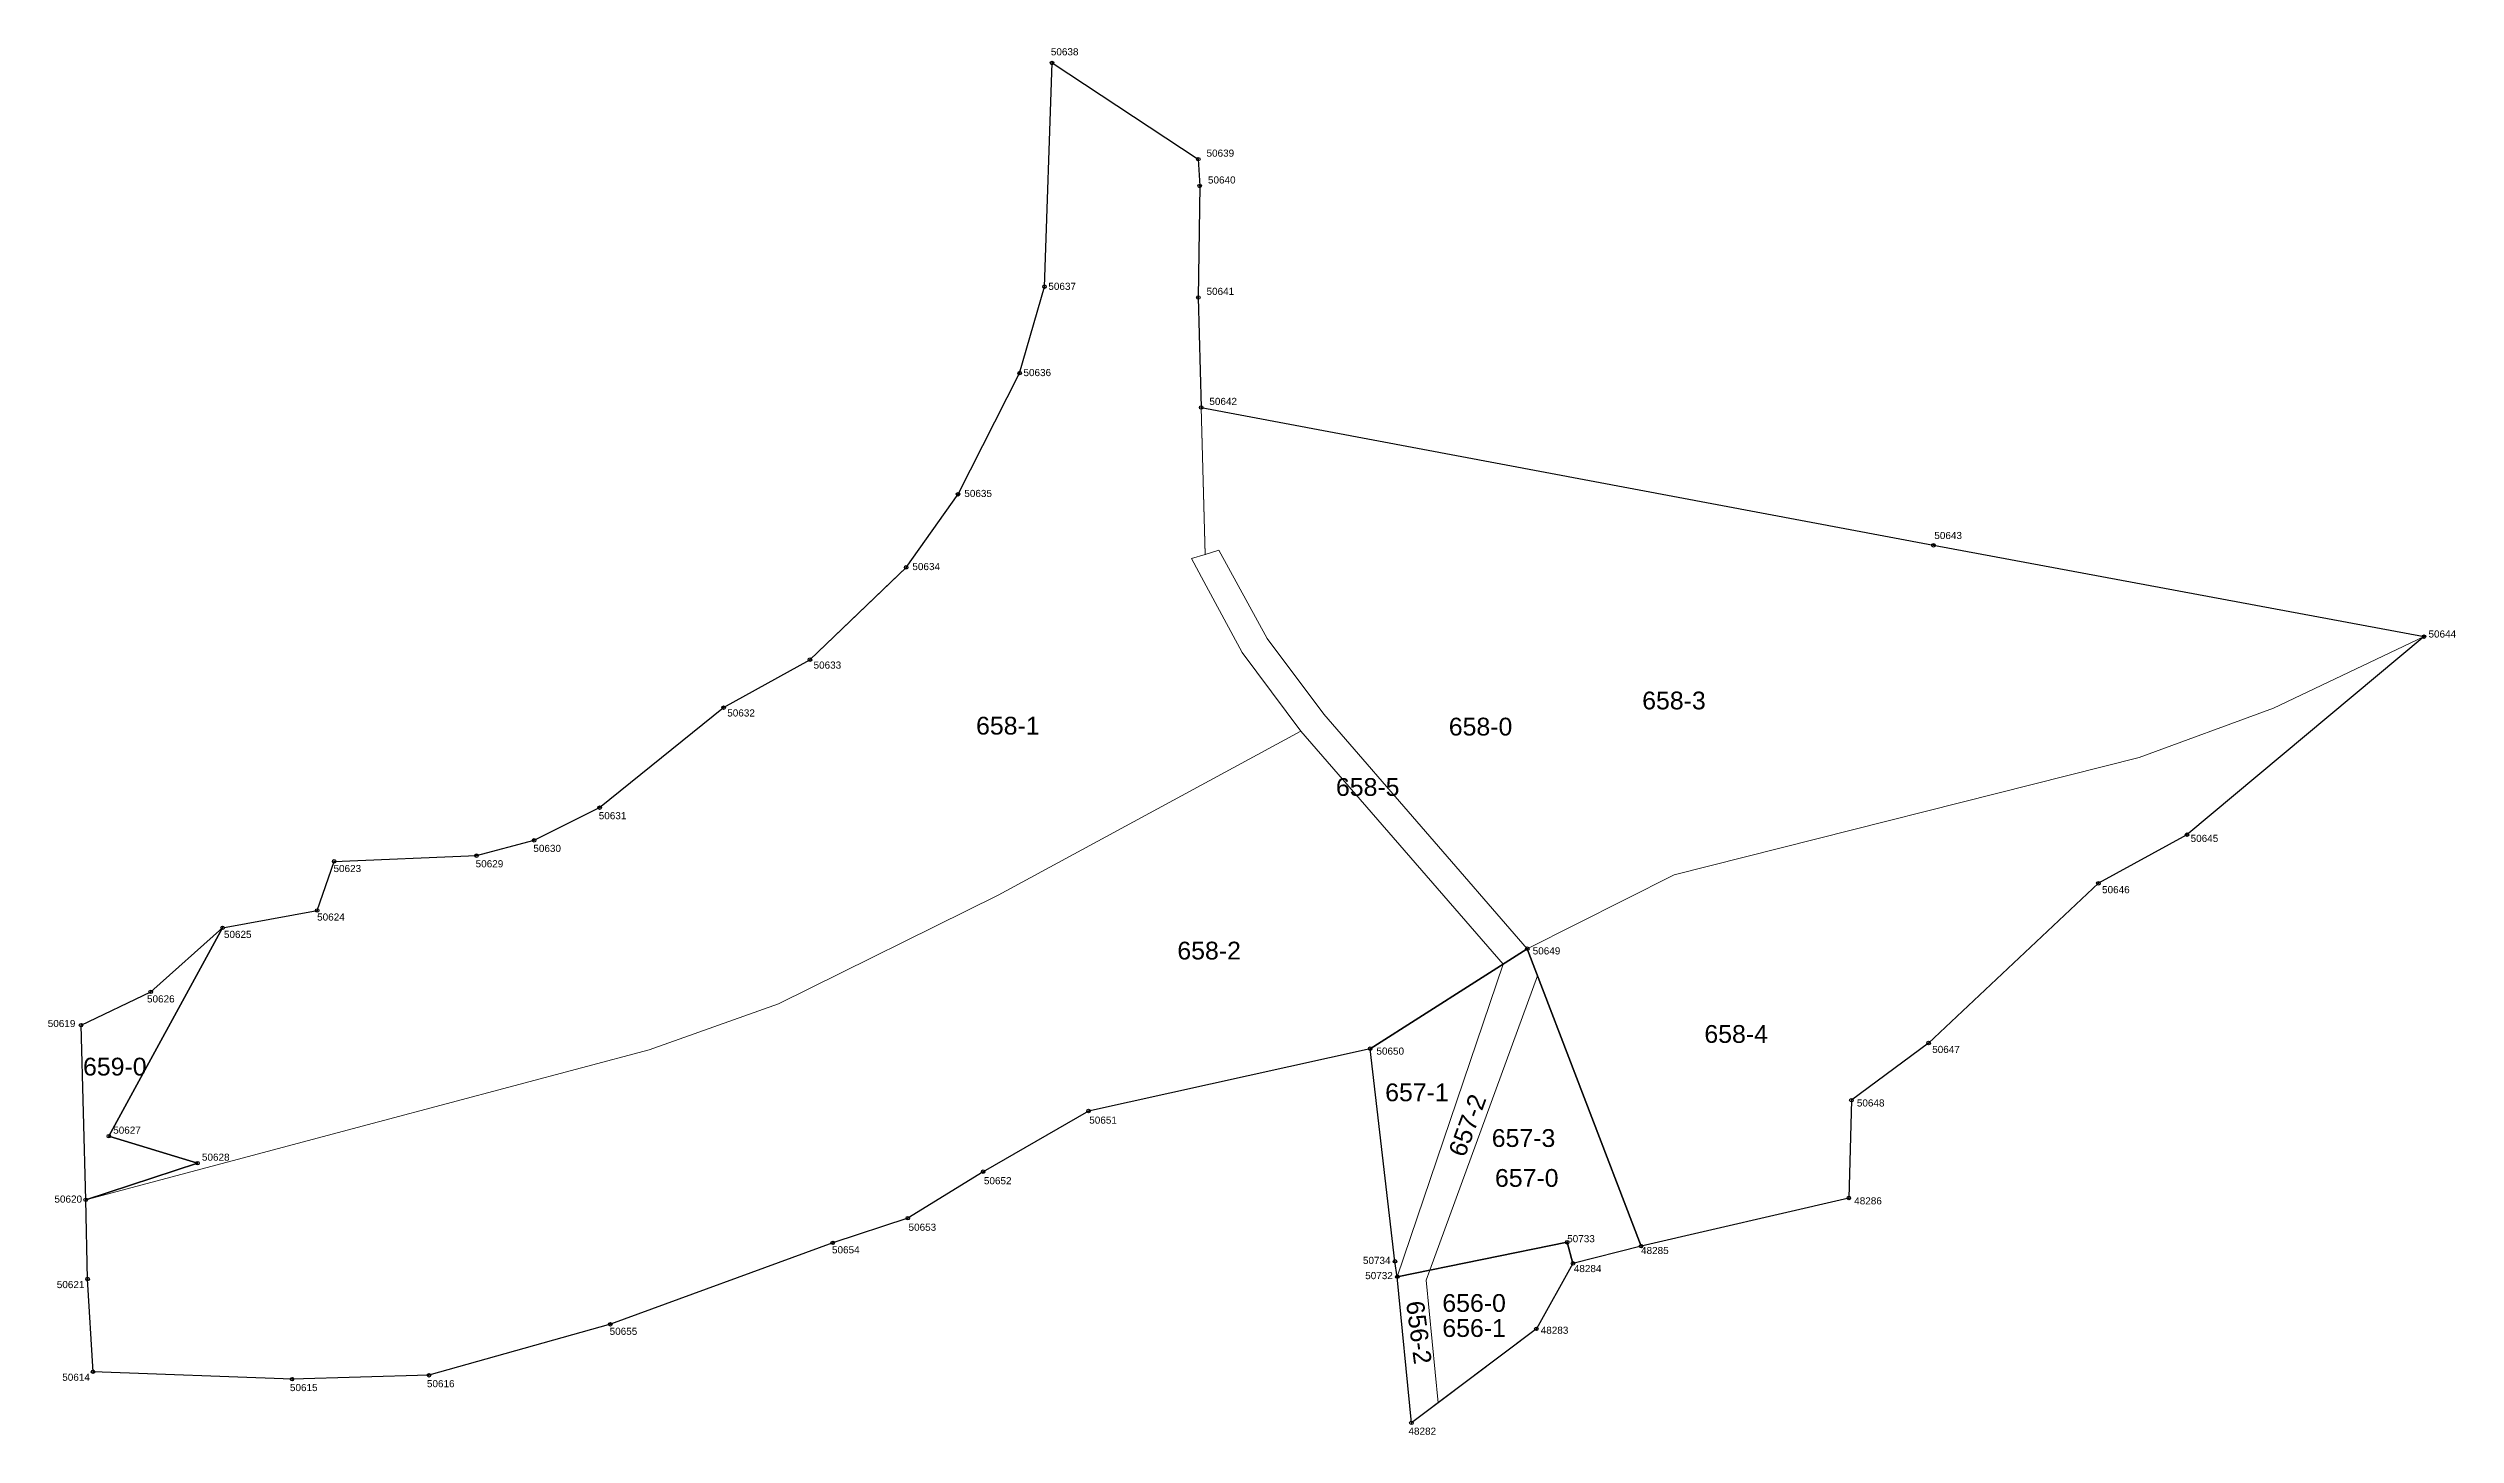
# Model space of a CAD drawing. Header units: metres. Extents: x 7509306 to 7511703, y 4689214 to 4691173.
# Drawn here: x 7509305.9 to 7509644.3, y 4689693.6 to 4689888.5 of the extents above; entities that cross this region are included whole.
import ezdxf

# ---------------------------------------------------------------- set-up
doc = ezdxf.new("R2010")
doc.units = ezdxf.units.M
doc.header["$PDMODE"] = 32
doc.header["$PDSIZE"] = 0.5
for name, color, linetype in [('Nr e Pikave Gjeodezike te Parceles Baze', 7, 'Continuous'), ('Nr Parceles Baze', 7, 'Continuous'), ('Parcela Baze', 7, 'Continuous'), ('Pikat', 7, 'Continuous')]:
    doc.layers.add(name, color=color, linetype=linetype)
doc.layers.add('Nr-Ri', color=1, linetype='Continuous', lineweight=0)
doc.layers.add('Par-Re', color=1, linetype='Continuous', lineweight=0)
doc.styles.get("Standard").update_dxf_attribs({"font": 'arial.ttf'})

msp = doc.modelspace()

# ---------------------------------------------------------------- texts
at = {"layer": 'Nr e Pikave Gjeodezike te Parceles Baze'}
for s, p in [('50638', (7509446.86, 4689887.51)), ('50639', (7509468.74, 4689873.26)), ('50640', (7509468.94, 4689869.49)), ('50637', (7509446.51, 4689854.54)), ('50641', (7509468.74, 4689853.83)), ('50636', (7509443.01, 4689842.41)), ('50642', (7509469.14, 4689838.36)), ('50635', (7509434.7, 4689825.42)), ('50643', (7509571.03, 4689819.51)), ('50634', (7509427.4, 4689815.14)), ('50644', (7509640.48, 4689805.66)), ('50633', (7509413.51, 4689801.29)), ('50632', (7509401.38, 4689794.56)), ('50631', (7509383.32, 4689780.12)), ('50630', (7509374.13, 4689775.52)), ('50645', (7509607.05, 4689776.93)), ('50623', (7509346.04, 4689772.69)), ('50629', (7509366.02, 4689773.36)), ('50646', (7509594.6, 4689769.72)), ('50624', (7509343.74, 4689765.87)), ('50625', (7509330.64, 4689763.43)), ('50649', (7509514.58, 4689761.11)), ('50626', (7509319.83, 4689754.36)), ('50619', (7509305.88, 4689750.9)), ('50650', (7509492.62, 4689747.02)), ('50647', (7509570.73, 4689747.26)), ('50648', (7509560.14, 4689739.73)), ('50627', (7509315.08, 4689735.91)), ('50651', (7509452.26, 4689737.32)), ('50628', (7509327.55, 4689732.11)), ('50652', (7509437.45, 4689728.8)), ('50620', (7509306.82, 4689726.22)), ('48286', (7509559.77, 4689725.97)), ('50653', (7509426.86, 4689722.26)), ('50733', (7509519.43, 4689720.65)), ('50654', (7509416.1, 4689719.09)), ('50734', (7509490.72, 4689717.6)), ('48285', (7509529.81, 4689718.99)), ('50621', (7509307.15, 4689714.2)), ('50732', (7509491.04, 4689715.46)), ('48284', (7509520.36, 4689716.45)), ('50655', (7509384.85, 4689707.63)), ('48283', (7509515.71, 4689707.78)), ('50614', (7509307.92, 4689701.17)), ('50615', (7509339.92, 4689699.72)), ('50616', (7509359.17, 4689700.27)), ('48282', (7509497.12, 4689693.59))]:
    msp.add_text(s, height=1, dxfattribs=at).set_placement(p)
at = {"layer": 'Nr Parceles Baze'}
for s, p in [('658-0', (7509502.79, 4689791.89)), ('659-0', (7509310.84, 4689744.09)), ('657-0', (7509509.28, 4689728.44)), ('656-0', (7509501.88, 4689710.86))]:
    msp.add_text(s, height=2.5, dxfattribs=at).set_placement(p)
at = {"layer": 'Nr-Ri'}
for s, p in [('658-3', (7509529.97, 4689795.56)), ('658-1', (7509436.35, 4689792.02)), ('658-5', (7509486.93, 4689783.4)), ('658-2', (7509464.64, 4689760.4)), ('658-4', (7509538.71, 4689748.68)), ('657-1', (7509493.85, 4689740.47)), ('657-3', (7509508.83, 4689734.05)), ('656-1', (7509501.88, 4689707.34))]:
    msp.add_text(s, height=2.5, dxfattribs=at).set_placement(p)
msp.add_text('657-2', height=2.5, rotation=69.6929, dxfattribs=at).set_placement((7509505.02, 4689732.47))
at = {"layer": 'Nr-Ri', "linetype": 'Continuous'}
msp.add_text('656-2', height=2.5, rotation=277.4107, dxfattribs=at).set_placement((7509496.78, 4689712.24))

# ---------------------------------------------------------------- linework, layer by layer
at = {"layer": 'Par-Re', "linetype": 'Continuous'}
for points in [[(7509320.36, 4689755.86), (7509310.56, 4689751.17), (7509311.21, 4689726.61), (7509311.21, 4689726.6), (7509352.35, 4689737.59), (7509390.42, 4689747.68), (7509408.59, 4689754.15), (7509439.48, 4689769.46), (7509482, 4689792.48), (7509473.73, 4689803.58), (7509468.35, 4689813.54), (7509466.61, 4689816.76), (7509468.55, 4689817.35), (7509467.98, 4689838), (7509467.58, 4689853.47), (7509467.78, 4689869.14), (7509467.58, 4689872.91), (7509447.03, 4689886.44), (7509445.97, 4689854.98), (7509442.47, 4689842.85), (7509433.82, 4689825.8), (7509426.52, 4689815.52), (7509424.46, 4689813.54), (7509413, 4689802.54), (7509400.87, 4689795.81), (7509383.44, 4689781.75), (7509374.25, 4689777.16), (7509366.14, 4689775), (7509346.13, 4689774.19), (7509343.74, 4689767.29), (7509330.46, 4689764.85)], [(7509468.55, 4689817.3), (7509467.98, 4689838)], [(7509311.24, 4689726.61), (7509352.35, 4689737.59), (7509390.42, 4689747.68), (7509408.59, 4689754.15), (7509439.48, 4689769.46), (7509482, 4689792.48)]]:
    msp.add_lwpolyline(points, dxfattribs=at)
for points in [[(7509599.8, 4689788.8), (7509618.69, 4689795.72), (7509639.85, 4689805.79), (7509639.85, 4689805.79), (7509570.9, 4689818.63), (7509467.98, 4689838), (7509468.55, 4689817.35), (7509470.47, 4689817.93), (7509477.24, 4689805.53), (7509485.25, 4689794.87), (7509513.82, 4689761.92), (7509534.46, 4689772.3)], [(7509570.22, 4689748.65), (7509594.09, 4689771.11), (7509606.54, 4689777.94), (7509639.85, 4689805.79), (7509618.69, 4689795.72), (7509599.8, 4689788.8), (7509534.46, 4689772.3), (7509513.82, 4689761.92), (7509529.81, 4689720.1), (7509559.01, 4689726.86), (7509559.38, 4689740.62)], [(7509482, 4689792.48), (7509510.42, 4689759.74), (7509491.74, 4689747.86), (7509452.16, 4689739.09), (7509437.35, 4689730.57), (7509426.76, 4689724.04), (7509416.2, 4689720.57), (7509384.95, 4689709.11), (7509359.46, 4689701.95), (7509340.21, 4689701.4), (7509312.25, 4689702.45), (7509311.48, 4689715.48), (7509311.21, 4689726.61), (7509352.35, 4689737.59), (7509390.42, 4689747.68), (7509408.59, 4689754.15), (7509439.48, 4689769.46)], [(7509510.42, 4689759.74), (7509491.74, 4689747.86), (7509495.22, 4689717.96), (7509495.55, 4689715.81)], [(7509515.27, 4689758.11), (7509513.82, 4689761.92), (7509510.43, 4689759.76), (7509495.55, 4689715.81), (7509500.12, 4689716.74)], [(7509515.27, 4689758.12), (7509500.12, 4689716.74), (7509519.43, 4689720.65), (7509519.48, 4689720.48), (7509520.24, 4689717.67), (7509529.81, 4689720.1)], [(7509520.24, 4689717.67), (7509519.48, 4689720.48), (7509519.43, 4689720.65), (7509500.12, 4689716.74), (7509499.61, 4689715.34), (7509501.29, 4689698.08), (7509515.1, 4689708.48)], [(7509499.61, 4689715.34), (7509500.12, 4689716.74), (7509495.55, 4689715.81), (7509497.54, 4689695.27), (7509501.29, 4689698.09)]]:
    msp.add_lwpolyline(points, close=True, dxfattribs=at)
at = {"layer": 'Parcela Baze'}
for points in [[(7509311.21, 4689726.61), (7509326.93, 4689731.76), (7509314.46, 4689735.56), (7509330.46, 4689764.85), (7509343.74, 4689767.29), (7509346.13, 4689774.19), (7509366.14, 4689775), (7509374.25, 4689777.16), (7509383.44, 4689781.75), (7509400.87, 4689795.81), (7509413, 4689802.54), (7509426.52, 4689815.52), (7509433.82, 4689825.8), (7509442.47, 4689842.85), (7509445.97, 4689854.98), (7509447.03, 4689886.44), (7509467.58, 4689872.91), (7509467.78, 4689869.14), (7509467.58, 4689853.47), (7509467.98, 4689838), (7509570.9, 4689818.63), (7509639.85, 4689805.79), (7509606.54, 4689777.94), (7509594.09, 4689771.11), (7509570.22, 4689748.65), (7509559.38, 4689740.62), (7509559.01, 4689726.86), (7509529.81, 4689720.1), (7509513.82, 4689761.92), (7509491.74, 4689747.86), (7509452.16, 4689739.09), (7509437.35, 4689730.57), (7509426.76, 4689724.04), (7509416.2, 4689720.57), (7509384.95, 4689709.11), (7509359.46, 4689701.95), (7509340.21, 4689701.4), (7509312.25, 4689702.45), (7509311.48, 4689715.48), (7509311.21, 4689726.61)], [(7509320.36, 4689755.86), (7509330.46, 4689764.85), (7509314.46, 4689735.56), (7509326.93, 4689731.76), (7509311.21, 4689726.61), (7509310.56, 4689751.17), (7509320.36, 4689755.86)], [(7509520.24, 4689717.67), (7509519.43, 4689720.65), (7509495.55, 4689715.81), (7509495.22, 4689717.96), (7509491.74, 4689747.86), (7509513.82, 4689761.92), (7509529.81, 4689720.1), (7509520.24, 4689717.67)], [(7509515.1, 4689708.48), (7509497.54, 4689695.26), (7509495.55, 4689715.81), (7509519.43, 4689720.65), (7509520.24, 4689717.67), (7509515.1, 4689708.48)]]:
    msp.add_lwpolyline(points, dxfattribs=at)
at = {"layer": 'Pikat'}
for p in [(7509447.03, 4689886.44), (7509467.58, 4689872.91), (7509467.78, 4689869.14), (7509445.97, 4689854.98), (7509467.58, 4689853.47), (7509442.47, 4689842.85), (7509467.98, 4689838), (7509433.82, 4689825.8), (7509570.9, 4689818.63), (7509426.52, 4689815.52), (7509639.85, 4689805.79), (7509413, 4689802.54), (7509400.87, 4689795.81), (7509383.44, 4689781.75), (7509374.25, 4689777.16), (7509606.54, 4689777.94), (7509346.13, 4689774.19), (7509366.14, 4689775), (7509594.09, 4689771.11), (7509343.74, 4689767.29), (7509330.46, 4689764.85), (7509513.82, 4689761.92), (7509320.36, 4689755.86), (7509310.56, 4689751.17), (7509570.22, 4689748.65), (7509491.74, 4689747.86), (7509452.16, 4689739.09), (7509559.38, 4689740.62), (7509314.46, 4689735.56), (7509326.93, 4689731.76), (7509437.35, 4689730.57), (7509311.21, 4689726.61), (7509559.01, 4689726.86), (7509426.76, 4689724.04), (7509416.2, 4689720.57), (7509519.43, 4689720.65), (7509529.81, 4689720.1), (7509311.48, 4689715.48), (7509495.22, 4689717.96), (7509495.55, 4689715.81), (7509520.24, 4689717.67), (7509384.95, 4689709.11), (7509515.1, 4689708.48), (7509312.25, 4689702.45), (7509340.21, 4689701.4), (7509359.46, 4689701.95), (7509497.54, 4689695.26)]:
    msp.add_point(p, dxfattribs=at)

msp.set_redraw_order([(e.dxf.handle, doc.entitydb.next_handle()) for e in msp.query("TEXT MTEXT ATTDEF DIMENSION ARC_DIMENSION")])  # texts and dimensions are drawn at this point

doc.saveas('drawing.dxf')
